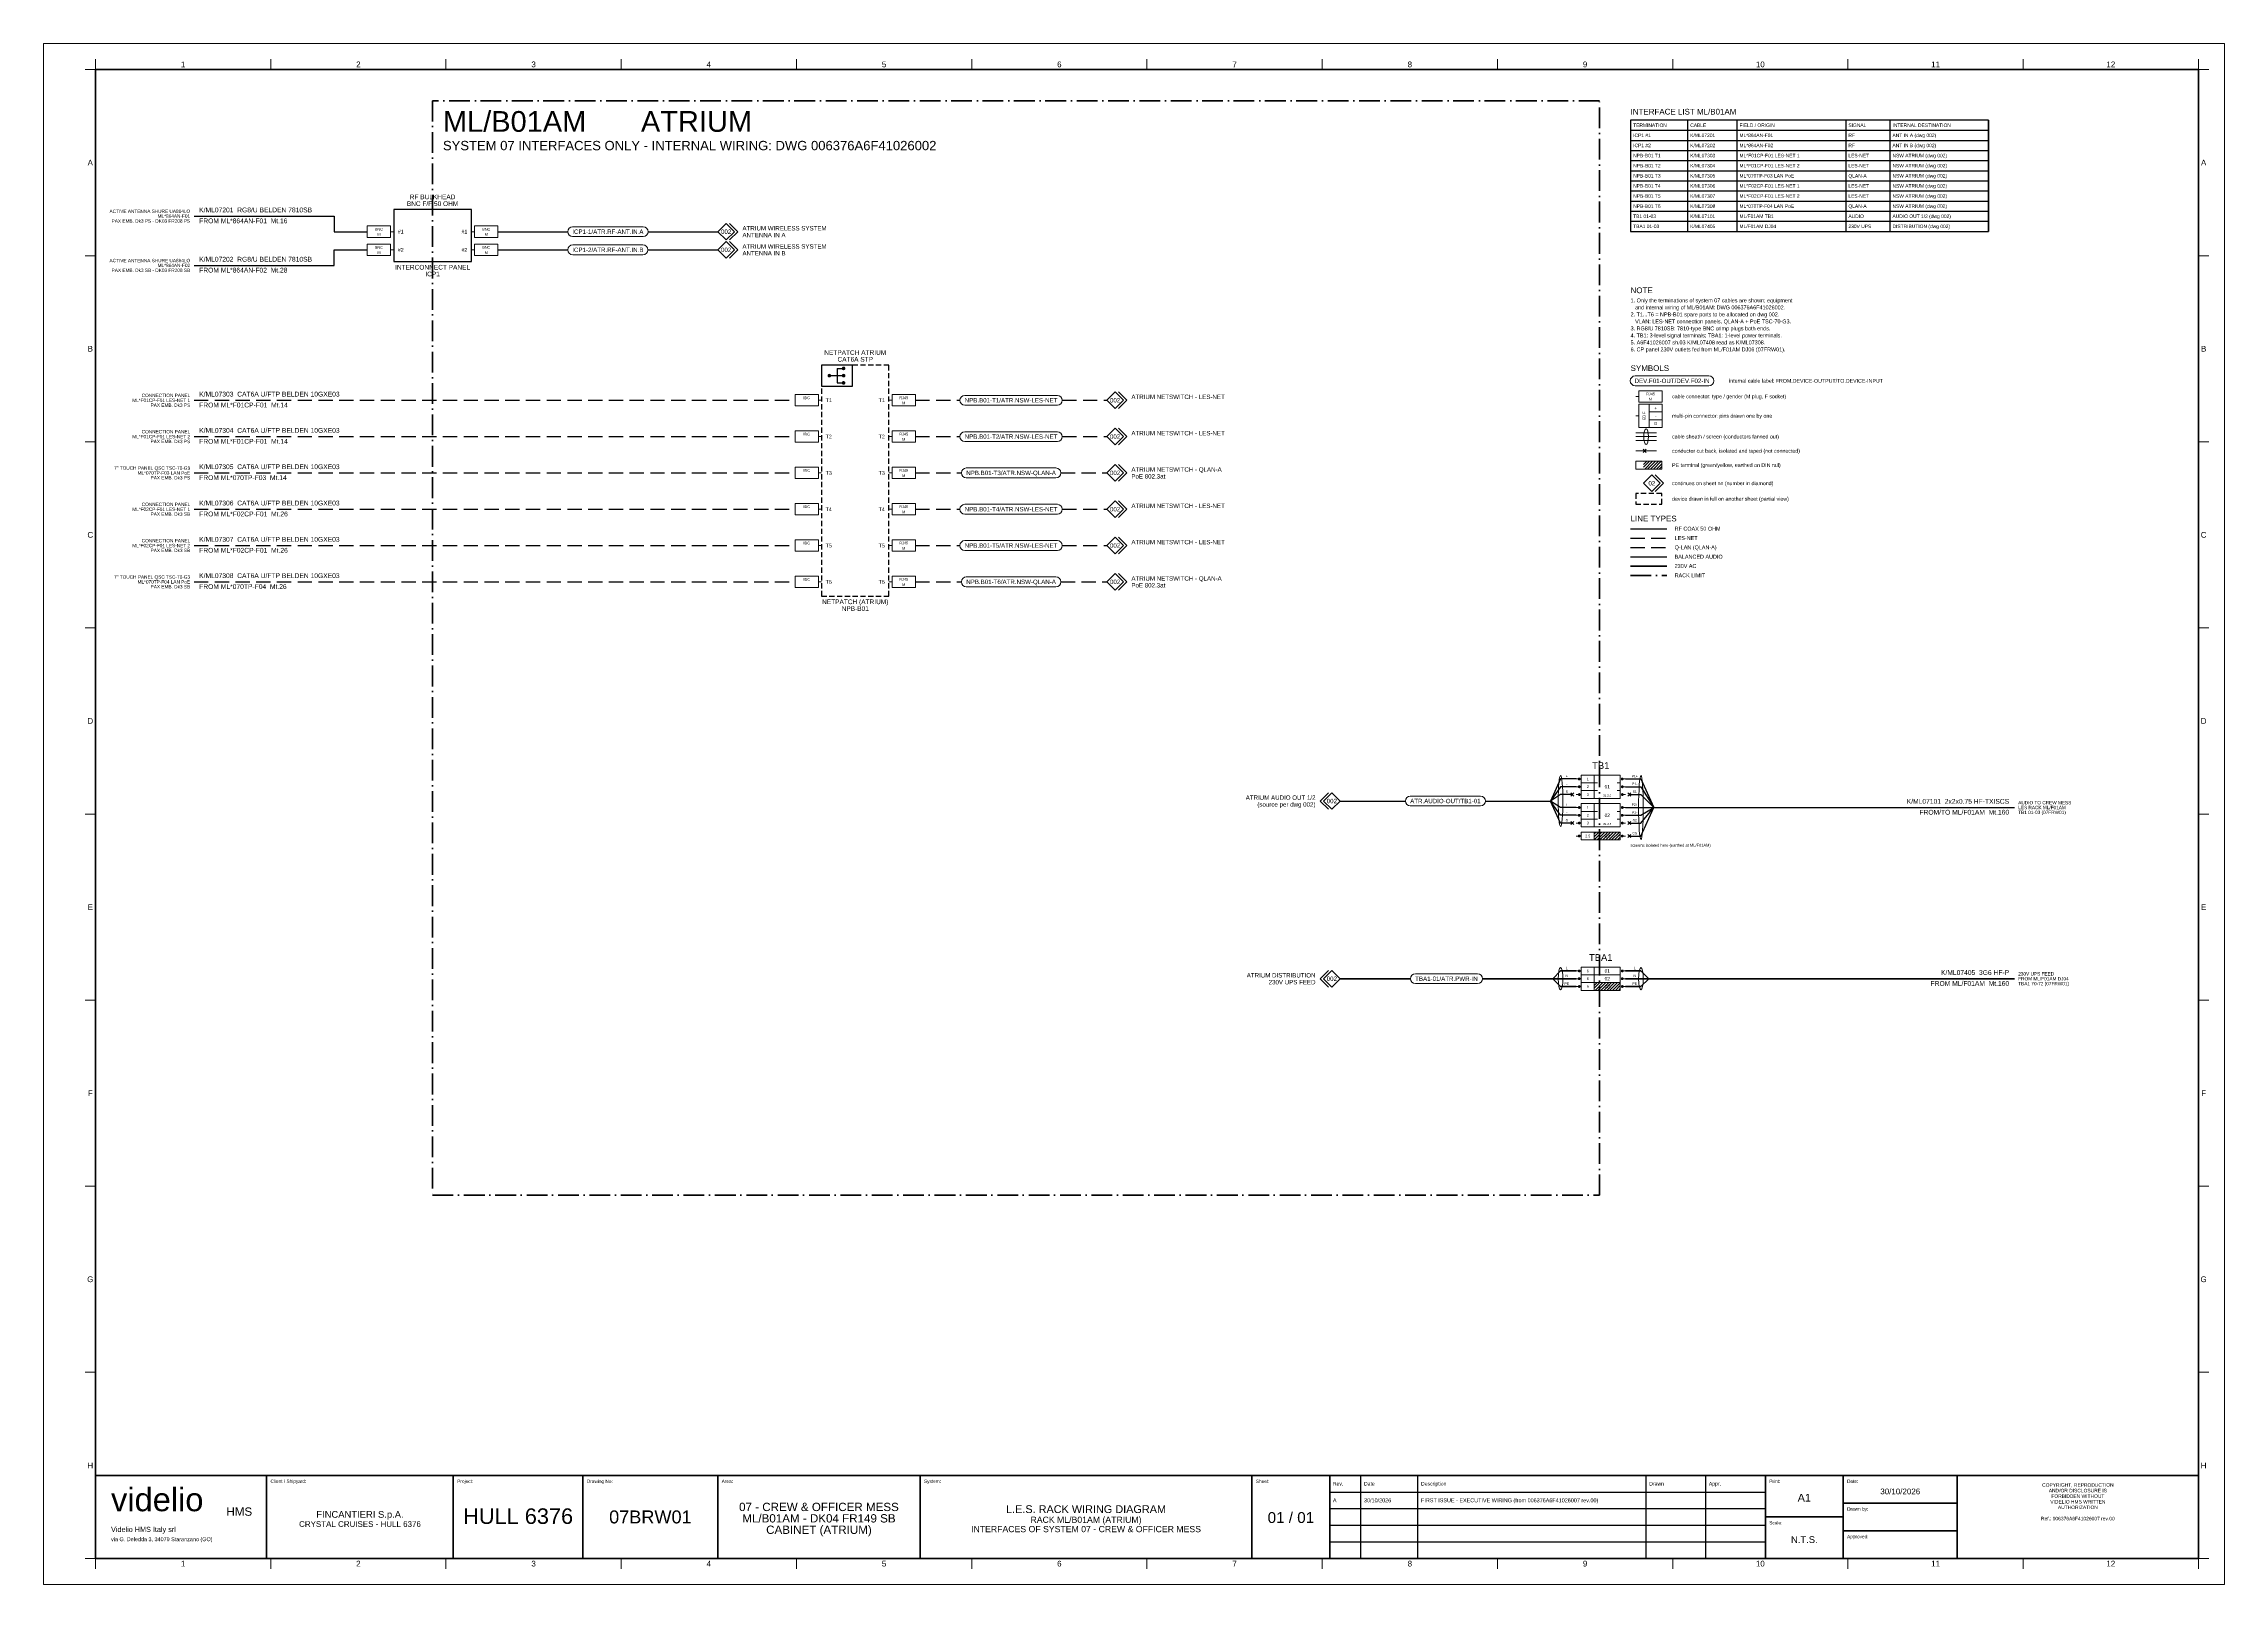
# Model space of a CAD drawing. Header units: millimetres. Extents: x 0 to 841, y 0 to 594.
import ezdxf
from ezdxf.enums import TextEntityAlignment as Align

# ---------------------------------------------------------------- set-up
doc = ezdxf.new("R2010")
doc.units = ezdxf.units.MM
for name, pattern in [('AV_DASHDOT', [12, 8, -2, 0, -2]), ('AV_DASHED', [8, 5.5, -2.5]), ('AV_HIDDEN', [3, 2, -1])]:
    doc.linetypes.add(name, pattern=pattern)
for name, color, linetype, lineweight in [('AV-CONN', 7, 'Continuous', 18), ('AV-LABEL', 7, 'Continuous', 18), ('AV-NOTE', 7, 'Continuous', 18), ('AV-TB', 7, 'Continuous', 18), ('AV-TEXT', 7, 'Continuous', 18), ('AV-TEXT-DEV', 7, 'Continuous', 18), ('W-AUDIO', 7, 'Continuous', 25)]:
    doc.layers.add(name, color=color, linetype=linetype, lineweight=lineweight)
for name, color, linetype, lineweight, true_color in [('AV-DEVICE', 7, 'Continuous', 25, 0x4682ff), ('AV-DEVICE-REF', 7, 'AV_HIDDEN', 25, 0x4682ff), ('AV-FRAME', 7, 'Continuous', 70, 0x7800ff), ('AV-RACK', 7, 'AV_DASHDOT', 50, 0xff00ff), ('AV-SYM', 7, 'Continuous', 25, 0x4682ff), ('AV-TITLE', 7, 'Continuous', 25, 0x7800ff), ('AV-XREF', 7, 'Continuous', 18, 0x00af00), ('AV-ZONE', 7, 'Continuous', 18, 0x7800ff), ('W-LESNET', 7, 'AV_DASHED', 25, 0x00a0eb), ('W-POWER', 7, 'Continuous', 35, 0xeb8c00), ('W-QLAN', 7, 'AV_DASHED', 25, 0x6ebe00), ('W-RF', 7, 'Continuous', 25, 0x0000ff)]:
    doc.layers.add(name, color=color, linetype=linetype, lineweight=lineweight, true_color=true_color)
doc.styles.add('AV', font='arial.ttf')

msp = doc.modelspace()

# ---------------------------------------------------------------- hatches: boundary and pattern name
at = {"layer": 'AV-TB', "true_color": 0x009600}
h = msp.add_hatch(dxfattribs=at)
h.set_pattern_fill('ANSI31', scale=0.25)
h.paths.add_polyline_path([(617, 430), (624, 430), (624, 433), (617, 433)])
h = msp.add_hatch(dxfattribs=at)
h.set_pattern_fill('ANSI31', scale=0.25)
h.paths.add_polyline_path([(598, 287), (608, 287), (608, 290), (598, 290)])
h = msp.add_hatch(dxfattribs=at)
h.set_pattern_fill('ANSI31', scale=0.25)
h.paths.add_polyline_path([(598, 229), (608, 229), (608, 232), (598, 232)])

# ---------------------------------------------------------------- linework, layer by layer
at = {"layer": 'AV-CONN'}
for p, q in [((135, 521.5), (133.8, 521.5)), ((165, 521.5), (166.2, 521.5)), ((135, 514.5), (133.8, 514.5)), ((165, 514.5), (166.2, 514.5)), ((300, 456.5), (298.8, 456.5)), ((326, 456.5), (327.2, 456.5)), ((614, 458), (615.2, 458)), ((614, 450.5), (615.2, 450.5)), ((300, 442.5), (298.8, 442.5)), ((326, 442.5), (327.2, 442.5)), ((614, 444), (622, 444)), ((614, 442.5), (622, 442.5)), ((614, 441), (622, 441)), ((616.8, 436.4), (618, 437.6)), ((616.8, 437.6), (618, 436.4)), ((614, 437), (622, 437)), ((300, 428.5), (298.8, 428.5)), ((326, 428.5), (327.2, 428.5)), ((300, 414.5), (298.8, 414.5)), ((326, 414.5), (327.2, 414.5)), ((300, 400.5), (298.8, 400.5)), ((326, 400.5), (327.2, 400.5)), ((300, 386.5), (298.8, 386.5)), ((326, 386.5), (327.2, 386.5))]:
    msp.add_line(p, q, dxfattribs=at)
for points in [[(124.8, 519.3), (133.8, 519.3), (133.8, 523.7), (124.8, 523.7)], [(166.2, 519.3), (175.2, 519.3), (175.2, 523.7), (166.2, 523.7)], [(124.8, 512.3), (133.8, 512.3), (133.8, 516.7), (124.8, 516.7)], [(166.2, 512.3), (175.2, 512.3), (175.2, 516.7), (166.2, 516.7)], [(289.8, 454.3), (298.8, 454.3), (298.8, 458.7), (289.8, 458.7)], [(327.2, 454.3), (336.2, 454.3), (336.2, 458.7), (327.2, 458.7)], [(615.2, 455.8), (624.2, 455.8), (624.2, 460.2), (615.2, 460.2)], [(615.2, 446), (619.2, 446), (619.2, 455), (615.2, 455)], [(619.2, 452), (624.2, 452), (624.2, 455), (619.2, 455)], [(619.2, 449), (624.2, 449), (624.2, 452), (619.2, 452)], [(619.2, 446), (624.2, 446), (624.2, 449), (619.2, 449)], [(289.8, 440.3), (298.8, 440.3), (298.8, 444.7), (289.8, 444.7)], [(327.2, 440.3), (336.2, 440.3), (336.2, 444.7), (327.2, 444.7)], [(289.8, 426.3), (298.8, 426.3), (298.8, 430.7), (289.8, 430.7)], [(327.2, 426.3), (336.2, 426.3), (336.2, 430.7), (327.2, 430.7)], [(289.8, 412.3), (298.8, 412.3), (298.8, 416.7), (289.8, 416.7)], [(327.2, 412.3), (336.2, 412.3), (336.2, 416.7), (327.2, 416.7)], [(289.8, 398.3), (298.8, 398.3), (298.8, 402.7), (289.8, 402.7)], [(327.2, 398.3), (336.2, 398.3), (336.2, 402.7), (327.2, 402.7)], [(289.8, 384.3), (298.8, 384.3), (298.8, 388.7), (289.8, 388.7)], [(327.2, 384.3), (336.2, 384.3), (336.2, 388.7), (327.2, 388.7)]]:
    msp.add_lwpolyline(points, close=True, dxfattribs=at)
for centre, major_axis, ratio in [((618, 442.5), (0, 3), 0.3), ((585, 302), (0, 9.8), 0.091837), ((616, 299.5), (0, 12.3), 0.073171), ((585, 233.5), (0, 4.3), 0.209302), ((616, 233.5), (0, 4.3), 0.209302)]:
    msp.add_ellipse(centre, major_axis=major_axis, ratio=ratio, dxfattribs=at)
at = {"layer": 'AV-DEVICE'}
for points in [[(135, 510), (165, 510), (165, 530), (135, 530)], [(300, 462), (312, 462), (312, 470), (300, 470)]]:
    msp.add_lwpolyline(points, close=True, dxfattribs=at)
at = {"layer": 'AV-DEVICE-REF'}
for points in [[(300, 381), (326, 381), (326, 470), (300, 470)], [(614, 416.5), (624, 416.5), (624, 420.5), (614, 420.5)]]:
    msp.add_lwpolyline(points, close=True, dxfattribs=at)
at = {"layer": 'AV-FRAME'}
for points in [[(20, 10), (831, 10), (831, 584), (20, 584)], [(20, 10), (831, 10), (831, 42), (20, 42)]]:
    msp.add_lwpolyline(points, close=True, dxfattribs=at)
at = {"layer": 'AV-LABEL'}
for points in [[(204, 519.6), (231.2, 519.6, 1), (231.2, 523.4), (204, 523.4, 1)], [(204.06, 512.6), (231.14, 512.6, 1), (231.14, 516.4), (204.06, 516.4, 1)], [(613.77, 462.1), (642.23, 462.1, 1), (642.23, 465.9), (613.77, 465.9, 1)], [(355.26, 454.6), (390.94, 454.6, 1), (390.94, 458.4), (355.26, 458.4, 1)], [(355.26, 440.6), (390.94, 440.6, 1), (390.94, 444.4), (355.26, 444.4, 1)], [(355.83, 426.6), (390.37, 426.6, 1), (390.37, 430.4), (355.83, 430.4, 1)], [(355.26, 412.6), (390.94, 412.6, 1), (390.94, 416.4), (355.26, 416.4, 1)], [(355.26, 398.6), (390.94, 398.6, 1), (390.94, 402.4), (355.26, 402.4, 1)], [(355.83, 384.6), (390.37, 384.6, 1), (390.37, 388.4), (355.83, 388.4, 1)], [(527.05, 300.1), (554.13, 300.1, 1), (554.13, 303.9), (527.05, 303.9, 1)], [(529.01, 231.6), (552.99, 231.6, 1), (552.99, 235.4), (529.01, 235.4, 1)]]:
    msp.add_lwpolyline(points, format="xyb", close=True, dxfattribs=at)
at = {"layer": 'AV-RACK'}
msp.add_line((612, 389), (626, 389), dxfattribs=at)
msp.add_lwpolyline([(150, 150), (600, 150), (600, 572), (150, 572)], close=True, dxfattribs=at)
at = {"layer": 'AV-SYM'}
for p, q in [((303, 466), (306, 466)), ((306, 468.8), (306, 463.2)), ((306, 468.8), (308.5, 468.8)), ((306, 466), (308.5, 466)), ((306, 463.2), (308.5, 463.2))]:
    msp.add_line(p, q, dxfattribs=at)
at = {"layer": 'AV-SYM', "const_width": 0.7}
for points in [[(302.65, 466, 1), (303.35, 466, 1)], [(308.15, 468.8, 1), (308.85, 468.8, 1)], [(308.15, 466, 1), (308.85, 466, 1)], [(308.15, 463.2, 1), (308.85, 463.2, 1)]]:
    msp.add_lwpolyline(points, format="xyb", close=True, dxfattribs=at)
at = {"layer": 'AV-TB'}
for p, q in [((598, 303), (598, 312)), ((592.2, 310.5), (591, 310.5)), ((592.2, 307.5), (591, 307.5)), ((592.2, 304.5), (591, 304.5)), ((593, 309), (598, 309)), ((593, 306), (598, 306)), ((598, 309), (599.2, 309)), ((598, 306), (599.2, 306)), ((606.8, 309), (608, 309)), ((606.8, 306), (608, 306)), ((608.8, 310.5), (610, 310.5)), ((608.8, 307.5), (610, 307.5)), ((608.8, 304.5), (610, 304.5)), ((592.2, 299.5), (591, 299.5)), ((592.2, 296.5), (591, 296.5)), ((593, 298), (598, 298)), ((593, 295), (598, 295)), ((598, 292), (598, 301)), ((598, 298), (599.2, 298)), ((598, 295), (599.2, 295)), ((606.8, 298), (608, 298)), ((606.8, 295), (608, 295)), ((608.8, 299.5), (610, 299.5)), ((608.8, 296.5), (610, 296.5)), ((592.2, 293.5), (591, 293.5)), ((592.2, 288.5), (591, 288.5)), ((598, 287), (598, 290)), ((608.8, 293.5), (610, 293.5)), ((608.8, 288.5), (610, 288.5)), ((592.2, 236.5), (591, 236.5)), ((598, 235), (598, 238)), ((608.8, 236.5), (610, 236.5)), ((592.2, 233.5), (591, 233.5)), ((592.2, 230.5), (591, 230.5)), ((598, 232), (598, 235)), ((598, 229), (598, 232)), ((608.8, 233.5), (610, 233.5)), ((608.8, 230.5), (610, 230.5))]:
    msp.add_line(p, q, dxfattribs=at)
for points in [[(614, 430), (624, 430), (624, 433), (614, 433)], [(593, 303), (608, 303), (608, 312), (593, 312)], [(593, 292), (608, 292), (608, 301), (593, 301)], [(593, 287), (608, 287), (608, 290), (593, 290)], [(593, 235), (608, 235), (608, 238), (593, 238)], [(593, 232), (608, 232), (608, 235), (593, 235)], [(593, 229), (608, 229), (608, 232), (593, 232)]]:
    msp.add_lwpolyline(points, close=True, dxfattribs=at)
at = {"layer": 'AV-TB', "const_width": 0.55}
for points in [[(591.93, 310.5, 1), (592.48, 310.5, 1)], [(591.93, 307.5, 1), (592.48, 307.5, 1)], [(591.93, 304.5, 1), (592.48, 304.5, 1)], [(608.52, 310.5, 1), (609.07, 310.5, 1)], [(608.52, 307.5, 1), (609.07, 307.5, 1)], [(608.52, 304.5, 1), (609.07, 304.5, 1)], [(591.93, 299.5, 1), (592.48, 299.5, 1)], [(591.93, 296.5, 1), (592.48, 296.5, 1)], [(608.52, 299.5, 1), (609.07, 299.5, 1)], [(608.52, 296.5, 1), (609.07, 296.5, 1)], [(591.93, 293.5, 1), (592.48, 293.5, 1)], [(591.93, 288.5, 1), (592.48, 288.5, 1)], [(608.52, 293.5, 1), (609.07, 293.5, 1)], [(608.52, 288.5, 1), (609.07, 288.5, 1)], [(591.93, 236.5, 1), (592.48, 236.5, 1)], [(608.52, 236.5, 1), (609.07, 236.5, 1)], [(591.93, 233.5, 1), (592.48, 233.5, 1)], [(591.93, 230.5, 1), (592.48, 230.5, 1)], [(608.52, 233.5, 1), (609.07, 233.5, 1)], [(608.52, 230.5, 1), (609.07, 230.5, 1)]]:
    msp.add_lwpolyline(points, format="xyb", close=True, dxfattribs=at)
at = {"layer": 'AV-TITLE'}
for p, q in [((634, 564.5), (634, 521.6)), ((653, 564.5), (653, 521.6)), ((695, 564.5), (695, 521.6)), ((712, 564.5), (712, 521.6)), ((750, 564.5), (750, 521.6)), ((612, 560.6), (750, 560.6)), ((612, 556.7), (750, 556.7)), ((612, 552.8), (750, 552.8)), ((612, 548.9), (750, 548.9)), ((612, 545), (750, 545)), ((612, 541.1), (750, 541.1)), ((612, 537.2), (750, 537.2)), ((612, 533.3), (750, 533.3)), ((612, 529.4), (750, 529.4)), ((612, 525.5), (750, 525.5)), ((496, 35.6), (664, 35.6)), ((508, 10), (508, 42)), ((530, 10), (530, 42)), ((618, 10), (618, 42)), ((641, 10), (641, 42)), ((496, 29.2), (664, 29.2)), ((496, 22.8), (664, 22.8)), ((496, 16.4), (664, 16.4))]:
    msp.add_line(p, q, dxfattribs=at)
for points in [[(612, 521.6), (750, 521.6), (750, 564.5), (612, 564.5)], [(20, 10), (86, 10), (86, 42), (20, 42)], [(86, 10), (158, 10), (158, 42), (86, 42)], [(158, 10), (208, 10), (208, 42), (158, 42)], [(208, 10), (260, 10), (260, 42), (208, 42)], [(260, 10), (338, 10), (338, 42), (260, 42)], [(338, 10), (466, 10), (466, 42), (338, 42)], [(466, 10), (496, 10), (496, 42), (466, 42)], [(496, 10), (664, 10), (664, 42), (496, 42)], [(664, 26), (694, 26), (694, 42), (664, 42)], [(694, 31.33), (738, 31.33), (738, 42), (694, 42)], [(738, 10), (831, 10), (831, 42), (738, 42)], [(664, 10), (694, 10), (694, 26), (664, 26)], [(694, 20.67), (738, 20.67), (738, 31.33), (694, 31.33)], [(694, 10), (738, 10), (738, 20.67), (694, 20.67)]]:
    msp.add_lwpolyline(points, close=True, dxfattribs=at)
at = {"layer": 'AV-XREF'}
for points in [[(260, 521.5), (263.2, 524.7), (266.4, 521.5), (263.2, 518.3)], [(260, 514.5), (263.2, 517.7), (266.4, 514.5), (263.2, 511.3)], [(410, 456.5), (413.2, 459.7), (416.4, 456.5), (413.2, 453.3)], [(410, 442.5), (413.2, 445.7), (416.4, 442.5), (413.2, 439.3)], [(410, 428.5), (413.2, 431.7), (416.4, 428.5), (413.2, 425.3)], [(617, 424.5), (620.2, 427.7), (623.4, 424.5), (620.2, 421.3)], [(410, 414.5), (413.2, 417.7), (416.4, 414.5), (413.2, 411.3)], [(410, 400.5), (413.2, 403.7), (416.4, 400.5), (413.2, 397.3)], [(410, 386.5), (413.2, 389.7), (416.4, 386.5), (413.2, 383.3)], [(493.6, 302), (496.8, 305.2), (500, 302), (496.8, 298.8)], [(493.6, 233.5), (496.8, 236.7), (500, 233.5), (496.8, 230.3)]]:
    msp.add_lwpolyline(points, close=True, dxfattribs=at)
for points in [[(264.5, 524.7), (267.7, 521.5), (264.5, 518.3)], [(264.5, 517.7), (267.7, 514.5), (264.5, 511.3)], [(414.5, 459.7), (417.7, 456.5), (414.5, 453.3)], [(414.5, 445.7), (417.7, 442.5), (414.5, 439.3)], [(414.5, 431.7), (417.7, 428.5), (414.5, 425.3)], [(621.5, 427.7), (624.7, 424.5), (621.5, 421.3)], [(414.5, 417.7), (417.7, 414.5), (414.5, 411.3)], [(414.5, 403.7), (417.7, 400.5), (414.5, 397.3)], [(414.5, 389.7), (417.7, 386.5), (414.5, 383.3)], [(495.5, 305.2), (492.3, 302), (495.5, 298.8)], [(495.5, 236.7), (492.3, 233.5), (495.5, 230.3)]]:
    msp.add_lwpolyline(points, dxfattribs=at)
at = {"layer": 'AV-ZONE'}
for p, q in [((20, 584), (16, 584)), ((20, 584), (20, 588)), ((87.58, 584), (87.58, 588)), ((155.17, 584), (155.17, 588)), ((222.75, 584), (222.75, 588)), ((290.33, 584), (290.33, 588)), ((357.92, 584), (357.92, 588)), ((425.5, 584), (425.5, 588)), ((493.08, 584), (493.08, 588)), ((560.67, 584), (560.67, 588)), ((628.25, 584), (628.25, 588)), ((695.83, 584), (695.83, 588)), ((763.42, 584), (763.42, 588)), ((831, 584), (831, 588)), ((831, 584), (835, 584)), ((20, 512.25), (16, 512.25)), ((831, 512.25), (835, 512.25)), ((20, 440.5), (16, 440.5)), ((831, 440.5), (835, 440.5)), ((20, 368.75), (16, 368.75)), ((831, 368.75), (835, 368.75)), ((20, 297), (16, 297)), ((831, 297), (835, 297)), ((20, 225.25), (16, 225.25)), ((831, 225.25), (835, 225.25)), ((20, 153.5), (16, 153.5)), ((831, 153.5), (835, 153.5)), ((20, 81.75), (16, 81.75)), ((831, 81.75), (835, 81.75)), ((20, 10), (16, 10)), ((20, 10), (20, 6)), ((87.58, 10), (87.58, 6)), ((155.17, 10), (155.17, 6)), ((222.75, 10), (222.75, 6)), ((290.33, 10), (290.33, 6)), ((357.92, 10), (357.92, 6)), ((425.5, 10), (425.5, 6)), ((493.08, 10), (493.08, 6)), ((560.67, 10), (560.67, 6)), ((628.25, 10), (628.25, 6)), ((695.83, 10), (695.83, 6)), ((763.42, 10), (763.42, 6)), ((831, 10), (831, 6)), ((831, 10), (835, 10))]:
    msp.add_line(p, q, dxfattribs=at)
at = {"layer": 'AV-ZONE', "lineweight": 13}
msp.add_lwpolyline([(0, 0), (841, 0), (841, 594), (0, 594)], close=True, dxfattribs=at)
at = {"layer": 'W-AUDIO'}
for p, q in [((612, 396.2), (626, 396.2)), ((585, 310.5), (581.17, 302)), ((585, 307.5), (581.17, 302)), ((585, 304.5), (581.17, 302)), ((591, 310.5), (585, 310.5)), ((591, 307.5), (585, 307.5)), ((589.5, 304.5), (585, 304.5)), ((588.9, 303.9), (590.1, 305.1)), ((588.9, 305.1), (590.1, 303.9)), ((610, 310.5), (616, 310.5)), ((610, 307.5), (616, 307.5)), ((610.9, 303.9), (612.1, 305.1)), ((610.9, 305.1), (612.1, 303.9)), ((611.5, 304.5), (616, 304.5)), ((616, 310.5), (620.95, 299.5)), ((616, 307.5), (620.95, 299.5)), ((616, 304.5), (620.95, 299.5)), ((500, 302), (525.15, 302)), ((556.03, 302), (581.17, 302)), ((585, 299.5), (581.17, 302)), ((585, 296.5), (581.17, 302)), ((585, 293.5), (581.17, 302)), ((591, 299.5), (585, 299.5)), ((591, 296.5), (585, 296.5)), ((610, 299.5), (616, 299.5)), ((610, 296.5), (616, 296.5)), ((616, 299.5), (620.95, 299.5)), ((616, 296.5), (620.95, 299.5)), ((616, 293.5), (620.95, 299.5)), ((616, 288.5), (620.95, 299.5)), ((620.95, 299.5), (760, 299.5)), ((589.5, 293.5), (585, 293.5)), ((588.9, 292.9), (590.1, 294.1)), ((588.9, 294.1), (590.1, 292.9)), ((610.9, 292.9), (612.1, 294.1)), ((610.9, 294.1), (612.1, 292.9)), ((610.9, 287.9), (612.1, 289.1)), ((610.9, 289.1), (612.1, 287.9)), ((611.5, 293.5), (616, 293.5)), ((611.5, 288.5), (616, 288.5))]:
    msp.add_line(p, q, dxfattribs=at)
at = {"layer": 'W-LESNET'}
for p, q in [((58, 456.5), (289.8, 456.5)), ((336.2, 456.5), (353.36, 456.5)), ((392.84, 456.5), (410, 456.5)), ((58, 442.5), (289.8, 442.5)), ((336.2, 442.5), (353.36, 442.5)), ((392.84, 442.5), (410, 442.5)), ((58, 414.5), (289.8, 414.5)), ((336.2, 414.5), (353.36, 414.5)), ((392.84, 414.5), (410, 414.5)), ((58, 400.5), (289.8, 400.5)), ((336.2, 400.5), (353.36, 400.5)), ((392.84, 400.5), (410, 400.5)), ((612, 403.4), (626, 403.4))]:
    msp.add_line(p, q, dxfattribs=at)
at = {"layer": 'W-POWER'}
for p, q in [((612, 392.6), (626, 392.6)), ((585, 236.5), (582, 233.5)), ((591, 236.5), (585, 236.5)), ((610, 236.5), (616, 236.5)), ((616, 236.5), (619, 233.5)), ((500, 233.5), (527.11, 233.5)), ((554.89, 233.5), (582, 233.5)), ((585, 233.5), (582, 233.5)), ((585, 230.5), (582, 233.5)), ((591, 233.5), (585, 233.5)), ((591, 230.5), (585, 230.5)), ((610, 233.5), (616, 233.5)), ((610, 230.5), (616, 230.5)), ((616, 233.5), (619, 233.5)), ((616, 230.5), (619, 233.5)), ((619, 233.5), (760, 233.5))]:
    msp.add_line(p, q, dxfattribs=at)
at = {"layer": 'W-QLAN'}
for p, q in [((58, 428.5), (289.8, 428.5)), ((336.2, 428.5), (353.93, 428.5)), ((392.27, 428.5), (410, 428.5)), ((612, 399.8), (626, 399.8)), ((58, 386.5), (289.8, 386.5)), ((336.2, 386.5), (353.93, 386.5)), ((392.27, 386.5), (410, 386.5))]:
    msp.add_line(p, q, dxfattribs=at)
at = {"layer": 'W-RF'}
for p, q in [((58, 527.5), (112, 527.5)), ((112, 527.5), (112, 521.5)), ((112, 521.5), (124.8, 521.5)), ((175.2, 521.5), (202.1, 521.5)), ((233.1, 521.5), (260, 521.5)), ((112, 508.5), (112, 514.5)), ((112, 514.5), (124.8, 514.5)), ((175.2, 514.5), (202.16, 514.5)), ((233.04, 514.5), (260, 514.5)), ((58, 508.5), (112, 508.5)), ((612, 407), (626, 407))]:
    msp.add_line(p, q, dxfattribs=at)

# ---------------------------------------------------------------- texts
at = {"layer": 'AV-CONN', "style": 'AV'}
for s, height, p in [('BNC', 1.05, (129.3, 522.45)), ('BNC', 1.05, (170.7, 522.45)), ('BNC', 1.05, (129.3, 515.45)), ('M', 1.05, (129.3, 520.45)), ('M', 1.05, (129.3, 513.45)), ('BNC', 1.05, (170.7, 515.45)), ('M', 1.05, (170.7, 520.45)), ('M', 1.05, (170.7, 513.45)), ('IDC', 1.05, (294.3, 457.45)), ('RJ45', 1.05, (331.7, 457.45)), ('M', 1.05, (331.7, 455.45)), ('RJ45', 1.05, (619.7, 458.95)), ('M', 1.05, (619.7, 456.95)), ('G', 1.15, (621.7, 447.5)), ('+', 1.15, (621.7, 453.5)), ('-', 1.15, (621.7, 450.5)), ('IDC', 1.05, (294.3, 443.45)), ('RJ45', 1.05, (331.7, 443.45)), ('M', 1.05, (331.7, 441.45)), ('IDC', 1.05, (294.3, 429.45)), ('RJ45', 1.05, (331.7, 429.45)), ('M', 1.05, (331.7, 427.45)), ('IDC', 1.05, (294.3, 415.45)), ('RJ45', 1.05, (331.7, 415.45)), ('M', 1.05, (331.7, 413.45)), ('IDC', 1.05, (294.3, 401.45)), ('RJ45', 1.05, (331.7, 401.45)), ('M', 1.05, (331.7, 399.45)), ('IDC', 1.05, (294.3, 387.45)), ('RJ45', 1.05, (331.7, 387.45)), ('M', 1.05, (331.7, 385.45))]:
    msp.add_text(s, height=height, dxfattribs=at).set_placement(p, align=Align.MIDDLE_CENTER)
msp.add_text('EB F', height=1.05, rotation=90, dxfattribs=at).set_placement((617.2, 450.5), align=Align.MIDDLE_CENTER)
at = {"layer": 'AV-LABEL', "style": 'AV'}
for s, p in [('ICP1-1/ATR.RF-ANT.IN.A', (217.6, 521.5)), ('ICP1-2/ATR.RF-ANT.IN.B', (217.6, 514.5)), ('DEV.F01-OUT/DEV.F02-IN', (628, 464)), ('NPB.B01-T1/ATR.NSW-LES-NET', (373.1, 456.5)), ('NPB.B01-T2/ATR.NSW-LES-NET', (373.1, 442.5)), ('NPB.B01-T3/ATR.NSW-QLAN-A', (373.1, 428.5)), ('NPB.B01-T4/ATR.NSW-LES-NET', (373.1, 414.5)), ('NPB.B01-T5/ATR.NSW-LES-NET', (373.1, 400.5)), ('NPB.B01-T6/ATR.NSW-QLAN-A', (373.1, 386.5)), ('ATR.AUDIO-OUT/TB1-01', (540.59, 302)), ('TBA1-01/ATR.PWR-IN', (541, 233.5))]:
    msp.add_text(s, height=1.7, dxfattribs=at).set_placement(p, align=Align.MIDDLE_CENTER)
at = {"layer": 'AV-NOTE', "style": 'AV'}
for s, p in [('2. T1...T6 = NPB-B01 spare ports to be allocated on dwg 002.', (612, 489.6)), ('1. Only the terminations of system 07 cables are shown; equipment', (612, 495)), ('   and internal wiring of ML/B01AM: DWG 006376A6F41026002.', (612, 492.3)), ('4. TB1: 3-level signal terminals; TBA1: 1-level power terminals.', (612, 481.5)), ('3. RG8/U 7810SB: 7810-type BNC crimp plugs both ends.', (612, 484.2)), ('5. A6F41026007 sh.03 K/ML07408 read as K/ML07308.', (612, 478.8)), ('   VLAN: LES-NET connection panels, QLAN-A + PoE TSC-70-G3.', (612, 486.9)), ('6. CP panel 230V outlets fed from ML/F01AM DJ06 (07FRW01).', (612, 476.1))]:
    msp.add_text(s, height=1.5, dxfattribs=at).set_placement(p, align=Align.MIDDLE_LEFT)
for s, height, p in [('+', 0.95, (587.4, 310.85)), ('P1+', 0.95, (613.6, 310.85)), ('S', 0.95, (587.4, 304.85)), ('-', 0.95, (587.4, 307.85)), ('3L 2.5', 0.8, (603, 303.5)), ('P1-', 0.95, (613.6, 307.85)), ('S1', 0.95, (613.6, 304.85)), ('S', 0.95, (587.4, 293.85)), ('+', 0.95, (587.4, 299.85)), ('-', 0.95, (587.4, 296.85)), ('P2+', 0.95, (613.6, 299.85)), ('P2-', 0.95, (613.6, 296.85)), ('S2', 0.95, (613.6, 293.85)), ('3L 2.5', 0.8, (603, 292.5)), ('CS', 0.95, (613.6, 288.85)), ('L', 0.95, (587.4, 236.85)), ('L', 0.95, (613.6, 236.85)), ('PE', 0.95, (587.4, 230.85)), ('N', 0.95, (587.4, 233.85)), ('PE', 0.95, (613.6, 230.85)), ('N', 0.95, (613.6, 233.85))]:
    msp.add_text(s, height=height, dxfattribs=at).set_placement(p, align=Align.BOTTOM_CENTER)
msp.add_text('screens isolated here (earthed at ML/F01AM)', height=1.1, dxfattribs=at).set_placement((612, 285.5), align=Align.TOP_LEFT)
at = {"layer": 'AV-TB', "style": 'AV'}
for s, height, p in [('3', 1, (595.5, 304.5)), ('2', 1, (595.5, 307.5)), ('1', 1, (595.5, 310.5)), ('2', 1, (595.5, 296.5)), ('1', 1, (595.5, 299.5)), ('2.5', 1, (595.5, 288.5)), ('3', 1, (595.5, 293.5)), ('03', 1.3, (603, 288.5)), ('6', 1, (595.5, 236.5)), ('6', 1, (595.5, 233.5)), ('6', 1, (595.5, 230.5)), ('03', 1.3, (603, 230.5))]:
    msp.add_text(s, height=height, dxfattribs=at).set_placement(p, align=Align.MIDDLE_CENTER)
at = {"layer": 'AV-TB', "true_color": 0x000000, "style": 'AV'}
for s, p in [('01', (603, 307.5)), ('02', (603, 296.5)), ('01', (603, 236.5)), ('02', (603, 233.5))]:
    msp.add_text(s, height=1.3, dxfattribs=at).set_placement(p, align=Align.MIDDLE_CENTER)
at = {"layer": 'AV-TEXT', "style": 'AV'}
for s, height, p in [('INTERFACE LIST ML/B01AM', 2.2, (612, 566)), ('K/ML07201  RG8/U BELDEN 7810SB', 1.85, (60, 528.4)), ('K/ML07202  RG8/U BELDEN 7810SB', 1.85, (60, 509.4)), ('K/ML07303  CAT6A U/FTP BELDEN 10GXE03', 1.85, (60, 457.4)), ('K/ML07304  CAT6A U/FTP BELDEN 10GXE03', 1.85, (60, 443.4)), ('K/ML07305  CAT6A U/FTP BELDEN 10GXE03', 1.85, (60, 429.4)), ('K/ML07306  CAT6A U/FTP BELDEN 10GXE03', 1.85, (60, 415.4)), ('K/ML07307  CAT6A U/FTP BELDEN 10GXE03', 1.85, (60, 401.4)), ('K/ML07308  CAT6A U/FTP BELDEN 10GXE03', 1.85, (60, 387.4)), ('videlio', 9, (26, 25.5)), ('Videlio HMS Italy srl', 2, (26, 19.6)), ('via G. Deledda 3, 34079 Staranzano (GO)', 1.5, (26, 16.2))]:
    msp.add_text(s, height=height, dxfattribs=at).set_placement(p, align=Align.BOTTOM_LEFT)
at = {"layer": 'AV-TEXT', "true_color": 0x7800ff, "style": 'AV'}
for s, height, p in [('TERMINATION', 1.35, (613, 562.55)), ('CABLE', 1.35, (635, 562.55)), ('FIELD / ORIGIN', 1.35, (654, 562.55)), ('SIGNAL', 1.35, (696, 562.55)), ('INTERNAL DESTINATION', 1.35, (713, 562.55)), ('Rev.', 1.4, (497.2, 38.8)), ('Date', 1.4, (509.2, 38.8)), ('Description', 1.4, (531.2, 38.8)), ('Drawn', 1.4, (619.2, 38.8)), ('Appr.', 1.4, (642.2, 38.8))]:
    msp.add_text(s, height=height, dxfattribs=at).set_placement(p, align=Align.MIDDLE_LEFT)
at = {"layer": 'AV-TEXT', "style": 'AV'}
for s, height, p in [('ICP1 #1', 1.35, (613, 558.65)), ('ICP1 #2', 1.35, (613, 554.75)), ('K/ML07201', 1.35, (635, 558.65)), ('K/ML07202', 1.35, (635, 554.75)), ('ML*864AN-F01', 1.35, (654, 558.65)), ('ML*864AN-F02', 1.35, (654, 554.75)), ('RF', 1.35, (696, 558.65)), ('RF', 1.35, (696, 554.75)), ('ANT IN A (dwg 002)', 1.35, (713, 558.65)), ('ANT IN B (dwg 002)', 1.35, (713, 554.75)), ('NPB-B01 T1', 1.35, (613, 550.85)), ('NPB-B01 T2', 1.35, (613, 546.95)), ('K/ML07303', 1.35, (635, 550.85)), ('K/ML07304', 1.35, (635, 546.95)), ('ML*F01CP-F01 LES-NET 1', 1.35, (654, 550.85)), ('ML*F01CP-F01 LES-NET 2', 1.35, (654, 546.95)), ('LES-NET', 1.35, (696, 550.85)), ('LES-NET', 1.35, (696, 546.95)), ('NSW ATRIUM (dwg 002)', 1.35, (713, 550.85)), ('NSW ATRIUM (dwg 002)', 1.35, (713, 546.95)), ('NPB-B01 T3', 1.35, (613, 543.05)), ('NPB-B01 T4', 1.35, (613, 539.15)), ('K/ML07305', 1.35, (635, 543.05)), ('K/ML07306', 1.35, (635, 539.15)), ('ML*070TP-F03 LAN PoE', 1.35, (654, 543.05)), ('ML*F02CP-F01 LES-NET 1', 1.35, (654, 539.15)), ('QLAN-A', 1.35, (696, 543.05)), ('LES-NET', 1.35, (696, 539.15)), ('NSW ATRIUM (dwg 002)', 1.35, (713, 543.05)), ('NSW ATRIUM (dwg 002)', 1.35, (713, 539.15)), ('NPB-B01 T5', 1.35, (613, 535.25)), ('NPB-B01 T6', 1.35, (613, 531.35)), ('K/ML07307', 1.35, (635, 535.25)), ('K/ML07308', 1.35, (635, 531.35)), ('ML*F02CP-F01 LES-NET 2', 1.35, (654, 535.25)), ('ML*070TP-F04 LAN PoE', 1.35, (654, 531.35)), ('QLAN-A', 1.35, (696, 531.35)), ('LES-NET', 1.35, (696, 535.25)), ('NSW ATRIUM (dwg 002)', 1.35, (713, 535.25)), ('NSW ATRIUM (dwg 002)', 1.35, (713, 531.35)), ('#1', 1.45, (136.6, 521.5)), ('ATRIUM WIRELESS SYSTEM', 1.7, (269.5, 522.82)), ('TB1 01-03', 1.35, (613, 527.45)), ('TBA1 01-03', 1.35, (613, 523.55)), ('K/ML07101', 1.35, (635, 527.45)), ('K/ML07405', 1.35, (635, 523.55)), ('ML/F01AM TB1', 1.35, (654, 527.45)), ('ML/F01AM DJ04', 1.35, (654, 523.55)), ('AUDIO', 1.35, (696, 527.45)), ('230V UPS', 1.35, (696, 523.55)), ('AUDIO OUT 1/2 (dwg 002)', 1.35, (713, 527.45)), ('DISTRIBUTION (dwg 002)', 1.35, (713, 523.55)), ('#2', 1.45, (136.6, 514.5)), ('ANTENNA IN A', 1.7, (269.5, 520.18)), ('ATRIUM WIRELESS SYSTEM', 1.7, (269.5, 515.82)), ('ANTENNA IN B', 1.7, (269.5, 513.18)), ('internal cable label: FROM.DEVICE-OUTPUT/TO.DEVICE-INPUT', 1.45, (650, 464)), ('T1', 1.45, (301.6, 456.5)), ('ATRIUM NETSWITCH - LES-NET', 1.7, (419.5, 457.82)), ('cable connector: type / gender (M plug, F socket)', 1.45, (628, 458)), ('multi-pin connector: pins drawn one by one', 1.45, (628, 450.5)), ('T2', 1.45, (301.6, 442.5)), ('ATRIUM NETSWITCH - LES-NET', 1.7, (419.5, 443.82)), ('cable sheath / screen (conductors fanned out)', 1.45, (628, 442.5)), ('conductor cut back, isolated and taped (not connected)', 1.45, (628, 437)), ('T3', 1.45, (301.6, 428.5)), ('ATRIUM NETSWITCH - QLAN-A', 1.7, (419.5, 429.82)), ('PE terminal (green/yellow, earthed on DIN rail)', 1.45, (628, 431.5)), ('PoE 802.3at', 1.7, (419.5, 427.18)), ('continues on sheet nn (number in diamond)', 1.45, (628, 424.5)), ('T4', 1.45, (301.6, 414.5)), ('ATRIUM NETSWITCH - LES-NET', 1.7, (419.5, 415.82)), ('device drawn in full on another sheet (partial view)', 1.45, (628, 418.5)), ('RF COAX 50 OHM', 1.5, (629, 407)), ('LES-NET', 1.5, (629, 403.4)), ('T5', 1.45, (301.6, 400.5)), ('ATRIUM NETSWITCH - LES-NET', 1.7, (419.5, 401.82)), ('Q-LAN (QLAN-A)', 1.5, (629, 399.8)), ('BALANCED AUDIO', 1.5, (629, 396.2)), ('T6', 1.45, (301.6, 386.5)), ('ATRIUM NETSWITCH - QLAN-A', 1.7, (419.5, 387.82)), ('230V AC', 1.5, (629, 392.6)), ('RACK LIMIT', 1.5, (629, 389)), ('PoE 802.3at', 1.7, (419.5, 385.18)), ('AUDIO TO CREW MESS', 1.3, (761.5, 301.38)), ('TB1 01-03 (07FRW01)', 1.3, (761.5, 297.62)), ('LES RACK ML/F01AM', 1.3, (761.5, 299.5)), ('230V UPS FEED', 1.3, (761.5, 235.38)), ('TBA1 70-72 (07FRW01)', 1.3, (761.5, 231.61)), ('FROM ML/F01AM DJ04', 1.3, (761.5, 233.5)), ('A', 1.5, (497.2, 32.4)), ('30/10/2026', 1.5, (509.2, 32.4)), ('FIRST ISSUE - EXECUTIVE WIRING (from 006376A6F41026007 rev.00)', 1.5, (531.2, 32.4))]:
    msp.add_text(s, height=height, dxfattribs=at).set_placement(p, align=Align.MIDDLE_LEFT)
for s, height, p in [('ACTIVE ANTENNA SHURE UA864LO', 1.3, (56.5, 529.38)), ('PAX EMB. Dk3 PS - DK03 FR208 PS', 1.3, (56.5, 525.62)), ('ML*864AN-F01', 1.3, (56.5, 527.5)), ('#1', 1.45, (163.4, 521.5)), ('#2', 1.45, (163.4, 514.5)), ('ACTIVE ANTENNA SHURE UA864LO', 1.3, (56.5, 510.38)), ('PAX EMB. Dk3 SB - DK03 FR208 SB', 1.3, (56.5, 506.62)), ('ML*864AN-F02', 1.3, (56.5, 508.5)), ('ML*F01CP-F01 LES-NET 1', 1.3, (56.5, 456.5)), ('CONNECTION PANEL', 1.3, (56.5, 458.38)), ('PAX EMB. Dk3 PS', 1.3, (56.5, 454.62)), ('T1', 1.45, (324.4, 456.5)), ('ML*F01CP-F01 LES-NET 2', 1.3, (56.5, 442.5)), ('CONNECTION PANEL', 1.3, (56.5, 444.38)), ('PAX EMB. Dk3 PS', 1.3, (56.5, 440.62)), ('T2', 1.45, (324.4, 442.5)), ('7" TOUCH PANEL QSC TSC-70-G3', 1.3, (56.5, 430.38)), ('ML*070TP-F03 LAN PoE', 1.3, (56.5, 428.5)), ('T3', 1.45, (324.4, 428.5)), ('PAX EMB. Dk3 PS', 1.3, (56.5, 426.62)), ('ML*F02CP-F01 LES-NET 1', 1.3, (56.5, 414.5)), ('CONNECTION PANEL', 1.3, (56.5, 416.38)), ('PAX EMB. Dk3 SB', 1.3, (56.5, 412.62)), ('T4', 1.45, (324.4, 414.5)), ('ML*F02CP-F01 LES-NET 2', 1.3, (56.5, 400.5)), ('CONNECTION PANEL', 1.3, (56.5, 402.38)), ('PAX EMB. Dk3 SB', 1.3, (56.5, 398.62)), ('T5', 1.45, (324.4, 400.5)), ('7" TOUCH PANEL QSC TSC-70-G3', 1.3, (56.5, 388.38)), ('ML*070TP-F04 LAN PoE', 1.3, (56.5, 386.5)), ('T6', 1.45, (324.4, 386.5)), ('PAX EMB. Dk3 SB', 1.3, (56.5, 384.62)), ('ATRIUM AUDIO OUT 1/2', 1.7, (490.5, 303.32)), ('(source per dwg 002)', 1.7, (490.5, 300.68)), ('ATRIUM DISTRIBUTION', 1.7, (490.5, 234.82)), ('230V UPS FEED', 1.7, (490.5, 232.18))]:
    msp.add_text(s, height=height, dxfattribs=at).set_placement(p, align=Align.MIDDLE_RIGHT)
for s, height, p in [('FROM ML*864AN-F01  Mt.16', 1.85, (60, 526.6)), ('FROM ML*864AN-F02  Mt.28', 1.85, (60, 507.6)), ('NOTE', 2.2, (612, 500)), ('SYMBOLS', 2.2, (612, 470)), ('FROM ML*F01CP-F01  Mt.14', 1.85, (60, 455.6)), ('FROM ML*F01CP-F01  Mt.14', 1.85, (60, 441.6)), ('FROM ML*070TP-F03  Mt.14', 1.85, (60, 427.6)), ('FROM ML*F02CP-F01  Mt.26', 1.85, (60, 413.6)), ('LINE TYPES', 2.2, (612, 412)), ('FROM ML*F02CP-F01  Mt.26', 1.85, (60, 399.6)), ('FROM ML*070TP-F04  Mt.26', 1.85, (60, 385.6))]:
    msp.add_text(s, height=height, dxfattribs=at).set_placement(p, align=Align.TOP_LEFT)
for s, height, p in [('002', 1.7, (263.2, 521.5)), ('002', 1.7, (263.2, 514.5)), ('002', 1.7, (413.2, 456.5)), ('002', 1.7, (413.2, 442.5)), ('002', 1.7, (413.2, 428.5)), ('02', 1.7, (620.2, 424.5)), ('002', 1.7, (413.2, 414.5)), ('002', 1.7, (413.2, 400.5)), ('002', 1.7, (413.2, 386.5)), ('002', 1.7, (496.8, 302)), ('002', 1.7, (496.8, 233.5)), ('COPYRIGHT, REPRODUCTION', 1.35, (784.5, 38.33)), ('AND/OR DISCLOSURE IS', 1.35, (784.5, 36.17)), ('FORBIDDEN WITHOUT', 1.35, (784.5, 34.01)), ('Ref.: 006376A6F41026007 rev.00', 1.35, (784.5, 25.37)), ('VIDELIO HMS WRITTEN', 1.35, (784.5, 31.85)), ('AUTHORIZATION', 1.35, (784.5, 29.69))]:
    msp.add_text(s, height=height, dxfattribs=at).set_placement(p, align=Align.MIDDLE_CENTER)
for s, p in [('K/ML07101  2x2x0.75 HF-TXISCS', (758, 300.4)), ('K/ML07405  3G6 HF-P', (758, 234.4))]:
    msp.add_text(s, height=1.85, dxfattribs=at).set_placement(p, align=Align.BOTTOM_RIGHT)
for s, p in [('FROM/TO ML/F01AM  Mt.160', (758, 298.6)), ('FROM ML/F01AM  Mt.160', (758, 232.6))]:
    msp.add_text(s, height=1.85, dxfattribs=at).set_placement(p, align=Align.TOP_RIGHT)
at = {"layer": 'AV-TEXT', "true_color": 0x7800ff, "style": 'AV'}
for s, p in [('Client / Shipyard:', (87.5, 40.4)), ('Project:', (159.5, 40.4)), ('Drawing No:', (209.5, 40.4)), ('Area:', (261.5, 40.4)), ('System:', (339.5, 40.4)), ('Sheet:', (467.5, 40.4)), ('Print:', (665.5, 40.4)), ('Date:', (695.5, 40.4)), ('Drawn by:', (695.5, 29.73)), ('Scale:', (665.5, 24.4)), ('Approved:', (695.5, 19.07))]:
    msp.add_text(s, height=1.3, dxfattribs=at).set_placement(p, align=Align.TOP_LEFT)
at = {"layer": 'AV-TEXT', "style": 'AV'}
for s, height, p in [('A1', 3, (679, 31)), ('30/10/2026', 2.2, (716, 34.07)), ('FINCANTIERI S.p.A.', 2.6, (122, 24.9)), ('HULL 6376', 6, (183, 21.5)), ('07BRW01', 5, (234, 22)), ('07 - CREW & OFFICER MESS', 3.2, (299, 27.3)), ('ML/B01AM - DK04 FR149 SB', 3.2, (299, 22.9)), ('L.E.S. RACK WIRING DIAGRAM', 3, (402, 26.6)), ('RACK ML/B01AM (ATRIUM)', 2.4, (402, 23)), ('01 / 01', 4.2, (481, 22.4)), ('CRYSTAL CRUISES - HULL 6376', 2.2, (122, 21.5)), ('CABINET (ATRIUM)', 3.2, (299, 18.5)), ('INTERFACES OF SYSTEM 07 - CREW & OFFICER MESS', 2.4, (402, 19.4)), ('N.T.S.', 2.6, (679, 15.2))]:
    msp.add_text(s, height=height, dxfattribs=at).set_placement(p, align=Align.BOTTOM_CENTER)
at = {"layer": 'AV-TEXT', "true_color": 0xe60000, "style": 'AV'}
msp.add_text('HMS', height=3.2, dxfattribs=at).set_placement((70.5, 25.5), align=Align.BOTTOM_LEFT)
at = {"layer": 'AV-TEXT-DEV', "style": 'AV'}
for s, height, p in [('ML/B01AM', 8, (154, 568)), ('ATRIUM', 8, (230.35, 568)), ('SYSTEM 07 INTERFACES ONLY - INTERNAL WIRING: DWG 006376A6F41026002', 3.6, (154, 556.5))]:
    msp.add_text(s, height=height, dxfattribs=at).set_placement(p, align=Align.TOP_LEFT)
for s, p in [('BNC F/F 50 OHM', (150, 532.3)), ('RF BULKHEAD', (150, 534.91)), ('INTERCONNECT PANEL', (150, 507.8)), ('ICP1', (150, 505.19)), ('NETPATCH ATRIUM', (313, 474.91)), ('CAT6A STP', (313, 472.3)), ('NETPATCH (ATRIUM)', (313, 378.8)), ('NPB-B01', (313, 376.19))]:
    msp.add_text(s, height=1.8, dxfattribs=at).set_placement(p, align=Align.MIDDLE_CENTER)
for s, p in [('TB1', (600.5, 313.6)), ('TBA1', (600.5, 239.6))]:
    msp.add_text(s, height=2.6, dxfattribs=at).set_placement(p, align=Align.BOTTOM_CENTER)
at = {"layer": 'AV-ZONE', "true_color": 0x7800ff, "style": 'AV'}
for s, p in [('1', (53.79, 586)), ('2', (121.38, 586)), ('3', (188.96, 586)), ('4', (256.54, 586)), ('5', (324.12, 586)), ('6', (391.71, 586)), ('7', (459.29, 586)), ('8', (526.88, 586)), ('9', (594.46, 586)), ('10', (662.04, 586)), ('11', (729.62, 586)), ('12', (797.21, 586)), ('A', (18, 548.12)), ('A', (833, 548.12)), ('B', (18, 476.38)), ('B', (833, 476.38)), ('C', (18, 404.62)), ('C', (833, 404.62)), ('D', (18, 332.88)), ('D', (833, 332.88)), ('E', (18, 261.12)), ('E', (833, 261.12)), ('F', (18, 189.38)), ('F', (833, 189.38)), ('G', (18, 117.62)), ('G', (833, 117.62)), ('H', (18, 45.88)), ('H', (833, 45.88)), ('1', (53.79, 8)), ('2', (121.38, 8)), ('3', (188.96, 8)), ('4', (256.54, 8)), ('5', (324.12, 8)), ('6', (391.71, 8)), ('7', (459.29, 8)), ('8', (526.88, 8)), ('9', (594.46, 8)), ('10', (662.04, 8)), ('11', (729.62, 8)), ('12', (797.21, 8))]:
    msp.add_text(s, height=2.2, dxfattribs=at).set_placement(p, align=Align.MIDDLE_CENTER)

doc.saveas('drawing.dxf')
